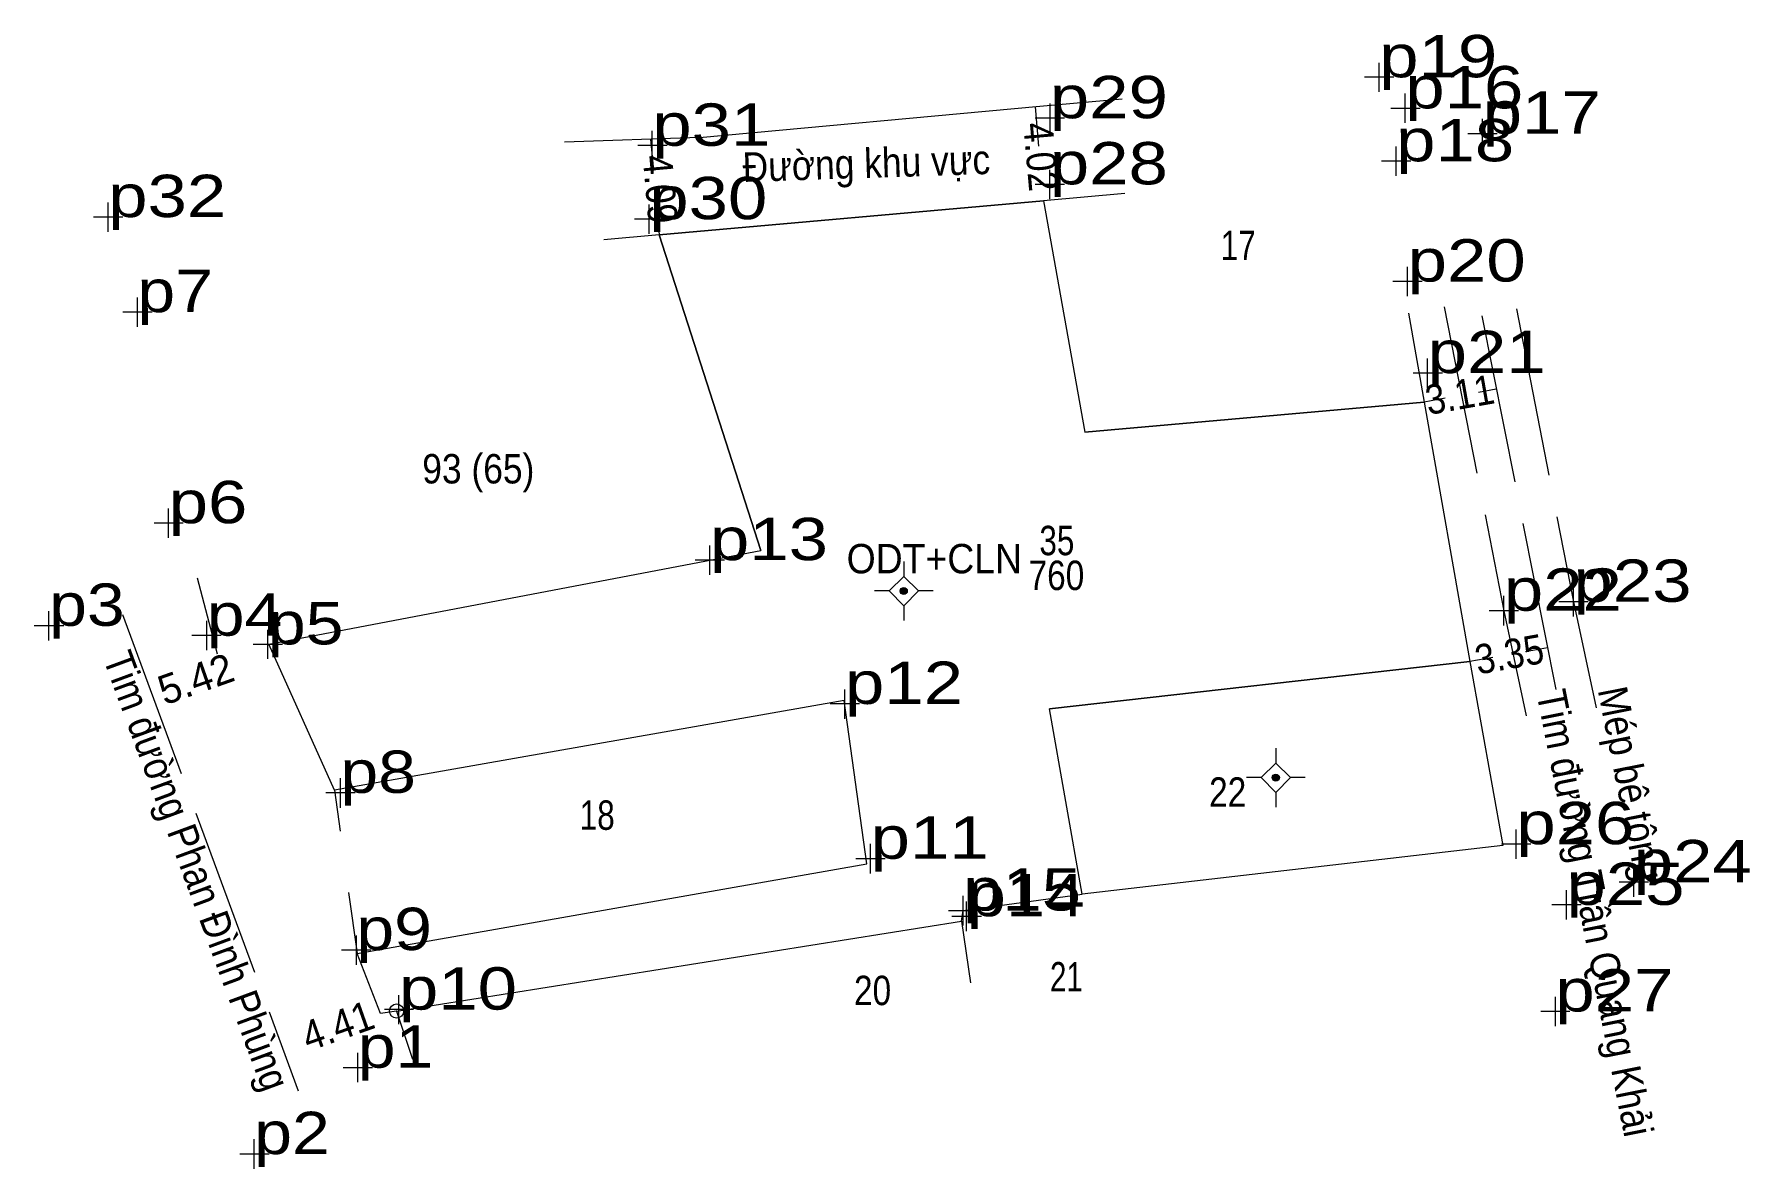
# Model space of a CAD drawing. Header units: metres. Extents: x 550975 to 552049, y 1839861 to 1840157.
# Drawn here: x 551976.2 to 552049.2, y 1839997.3 to 1840045.5 of the extents above; entities that cross this region are included whole.
import ezdxf
from ezdxf.enums import TextEntityAlignment as Align

# ---------------------------------------------------------------- set-up
doc = ezdxf.new("R2010")
doc.units = ezdxf.units.M
doc.header["$LTSCALE"] = 1.2
doc.header["$PDMODE"] = 32
doc.header["$PDSIZE"] = 0.6
doc.linetypes.add('LONG_DASHED', pattern=[7.5, 6, -1.5])
for name, color, linetype in [('1', 7, 'Continuous'), ('12', 7, 'Continuous'), ('13', 7, 'Continuous')]:
    doc.layers.add(name, color=color, linetype=linetype)
for name, color, linetype, lineweight in [('10', 7, 'Continuous', 13), ('11', 7, 'Continuous', 13), ('15', 7, 'Continuous', 13), ('26', 7, 'Continuous', 13), ('7', 7, 'Continuous', 13), ('9', 7, 'Continuous', 13)]:
    doc.layers.add(name, color=color, linetype=linetype, lineweight=lineweight)

msp = doc.modelspace()

# ---------------------------------------------------------------- texts
at = {"layer": '1'}
for s, width, p in [('35', 0.8, (552019.7, 1840023.4)), ('ODT+CLN', 0.95, (552014.49, 1840022.63)), ('760', 0.85, (552019.68, 1840021.92))]:
    msp.add_text(s, height=1.25, dxfattribs=dict(at, width=width)).set_placement(p, align=Align.CENTER)
at = {"layer": '12'}
for s, width, p in [('p19', 1.25, (552033.4, 1840043.71)), ('p16', 1.25, (552034.51, 1840042.39)), ('p29', 1.25, (552019.4, 1840041.97)), ('p31', 1.25, (552002.5, 1840040.8)), ('p17', 1.25, (552037.8, 1840041.31)), ('p18', 1.25, (552034.12, 1840040.14)), ('p28', 1.25, (552019.4, 1840039.16)), ('p32', 1.25, (551979.37, 1840037.77)), ('p30', 1.25, (552002.37, 1840037.68)), ('p20', 1.25, (552034.61, 1840035.03)), ('p7', 1.2, (551980.61, 1840033.73)), ('p21', 1.25, (552035.46, 1840031.14)), ('p6', 1.25, (551981.94, 1840024.76)), ('p13', 1.25, (552004.95, 1840023.19)), ('p22', 1.25, (552038.7, 1840021.04)), ('p23', 1.25, (552041.66, 1840021.42)), ('p3', 1.2, (551976.86, 1840020.4)), ('p4', 1.2, (551983.56, 1840019.98)), ('p5', 1.2, (551986.16, 1840019.61)), ('p12', 1.25, (552010.69, 1840017.08)), ('p8', 1.2, (551989.24, 1840013.3)), ('p26', 1.25, (552039.23, 1840011.12)), ('p11', 1.25, (552011.78, 1840010.5)), ('p24', 1.25, (552044.22, 1840009.5)), ('p25', 1.25, (552041.36, 1840008.54)), ('p15', 1.25, (552015.71, 1840008.3)), ('p14', 1.25, (552015.86, 1840008.06)), ('p9', 1.2, (551989.92, 1840006.62)), ('p10', 1.25, (551991.73, 1840004.09)), ('p27', 1.25, (552040.89, 1840004.01)), ('p1', 1.2, (551989.98, 1840001.62)), ('p2', 1.2, (551985.58, 1839997.95))]:
    msp.add_text(s, height=1.8, dxfattribs=dict(at, width=width)).set_placement(p)
at = {"layer": '13'}
for s, width, p in [('17', 0.8, (552027.41, 1840035.94)), ('93 (65)', 0.9, (551995.105, 1840026.45)), ('22', 0.85, (552026.96, 1840012.71)), ('18', 0.8, (552000.16, 1840011.73)), ('21', 0.75, (552020.105, 1840004.86)), ('20', 0.85, (552011.865, 1840004.28))]:
    msp.add_text(s, height=1.25, dxfattribs=dict(at, width=width)).set_placement(p, align=Align.CENTER)
at = {"layer": '15'}
for s, rotation, width, p in [('4.02', 275.055, 0.9, (552018.398, 1840040.28)), ('4.09', 275.055, 0.9, (552002.218, 1840038.905)), ('3.11', 10.008, 0.9, (552036.931, 1840029.611)), ('3.35', 10.008, 0.9, (552039.041, 1840018.58)), ('Tim đường Phan Đình Phùng', 290.258, 0.9, (551982.551, 1840009.776)), ('Tim đường Trần Quang Khải', 281.222, 0.9, (552041.96, 1840008.077)), ('Mép bê tông', 281.222, 0.9, (552043.501, 1840013.572)), ('4.41', 19.452, 0.95, (551989.337, 1840002.818))]:
    msp.add_text(s, height=1.25, rotation=rotation, dxfattribs=dict(at, width=width)).set_placement(p, align=Align.CENTER)
msp.add_text('5.42', height=1.25, rotation=19.452, dxfattribs=at).set_placement((551983.302, 1840017.551), align=Align.CENTER)
at = {"layer": '9', "width": 0.9}
msp.add_text('Đường khu vực', height=1.25, rotation=1.869, dxfattribs=at).set_placement((552011.62, 1840039.433), align=Align.CENTER)

# ---------------------------------------------------------------- hatches: boundary and pattern name
at = {"layer": '11'}
for points in [[(552013.342, 1840021.879, 1), (552013.042, 1840021.879, 1)], [(552029.157, 1840013.949, 1), (552028.857, 1840013.949, 1)]]:
    msp.add_hatch(color=256, dxfattribs=at).paths.add_polyline_path(points)

# ---------------------------------------------------------------- linework, layer by layer
at = {"layer": '10'}
for points in [[(551991.63, 1840004.03), (551990.95, 1840003.92), (551989.95, 1840006.48), (552011.62, 1840010.29), (552010.66, 1840017.23), (551988.99, 1840013.41), (551986.2, 1840019.62), (552007.11, 1840023.6), (552002.79, 1840037.01), (552019.13, 1840038.46), (552020.89, 1840028.63), (552035.32, 1840029.91), (552037.26, 1840018.88)], [(552020.78, 1840008.99), (552019.38, 1840016.87), (552037.26, 1840018.88)], [(552037.26, 1840018.88), (552038.66, 1840011.06), (552020.78, 1840008.99)], [(551991.63, 1840004.03), (552015.64, 1840007.85), (552015.71, 1840008.3), (552020.78, 1840008.99)]]:
    msp.add_lwpolyline(points, dxfattribs=at)
at = {"layer": '10', "linetype": 'LONG_DASHED'}
for points in [[(552036.17, 1840033.95), (552038.7, 1840021.04), (552039.65, 1840016.58)], [(552039.24, 1840033.87), (552041.66, 1840021.42), (552042.63, 1840016.92)]]:
    msp.add_lwpolyline(points, dxfattribs=at)
at = {"layer": '10'}
msp.add_point((551991.63, 1840004.03), dxfattribs=at)
at = {"layer": '11'}
for p, q in [((552013.19, 1840023.13), (552013.19, 1840022.5)), ((552012.57, 1840021.88), (552011.94, 1840021.88)), ((552013.19, 1840021.25), (552013.19, 1840020.63)), ((552014.44, 1840021.88), (552013.82, 1840021.88)), ((552029.01, 1840015.2), (552029.01, 1840014.57)), ((552028.38, 1840013.95), (552027.76, 1840013.95)), ((552030.26, 1840013.95), (552029.63, 1840013.95)), ((552029.01, 1840013.32), (552029.01, 1840012.7))]:
    msp.add_line(p, q, dxfattribs=at)
for points in [[(552013.19, 1840022.5), (552012.57, 1840021.88), (552013.19, 1840021.25), (552013.82, 1840021.88)], [(552029.01, 1840014.57), (552028.38, 1840013.95), (552029.01, 1840013.32), (552029.63, 1840013.95)]]:
    msp.add_lwpolyline(points, close=True, dxfattribs=at)
for centre in [(552013.192, 1840021.879), (552029.007, 1840013.949)]:
    msp.add_circle(centre, 0.15, dxfattribs=at)
at = {"layer": '15'}
for p, q in [((552018.77, 1840042.46), (552018.92, 1840040.79)), ((552002.43, 1840041.08), (552002.55, 1840039.75)), ((552002.69, 1840038.11), (552002.79, 1840037.01)), ((552036.21, 1840030.07), (552035.32, 1840029.91)), ((552038.38, 1840030.45), (552037.63, 1840030.32)), ((552038.23, 1840019.05), (552037.26, 1840018.88)), ((552040.56, 1840019.46), (552039.62, 1840019.29)), ((552015.71, 1840008.3), (552020.78, 1840008.99)), ((552015.64, 1840007.85), (552015.71, 1840008.3)), ((552015.64, 1840007.85), (552016.03, 1840005.23))]:
    msp.add_line(p, q, dxfattribs=at)
at = {"layer": '15', "linetype": 'LONG_DASHED'}
for p, q in [((552037.76, 1840033.58), (552041.01, 1840017.2)), ((551979.98, 1840020.88), (551987.45, 1840000.64))]:
    msp.add_line(p, q, dxfattribs=at)
at = {"layer": '26'}
for p, q in [((552004.51, 1840041.15), (552018.98, 1840042.48)), ((552018.98, 1840042.48), (552022.48, 1840042.8)), ((552004.51, 1840041.15), (551998.77, 1840040.96)), ((552022.59, 1840038.77), (552019.13, 1840038.46)), ((552002.79, 1840037.01), (552000.44, 1840036.8)), ((551983.16, 1840022.44), (551984.01, 1840019.21)), ((551988.99, 1840013.41), (551989.23, 1840011.68)), ((551989.59, 1840009.07), (551989.95, 1840006.48)), ((551991.63, 1840004.03), (551992.31, 1840001.99))]:
    msp.add_line(p, q, dxfattribs=at)
at = {"layer": '7'}
for p, q in [((552033.4, 1840043.09), (552033.4, 1840044.33)), ((552034.03, 1840043.71), (552032.78, 1840043.71)), ((552019.41, 1840041.34), (552019.41, 1840042.59)), ((552035.14, 1840042.39), (552033.89, 1840042.39)), ((552034.51, 1840041.77), (552034.51, 1840043.02)), ((552020.03, 1840041.97), (552018.78, 1840041.97)), ((552037.8, 1840040.69), (552037.8, 1840041.94)), ((552002.5, 1840040.18), (552002.5, 1840041.43)), ((552038.42, 1840041.31), (552037.17, 1840041.31)), ((552003.13, 1840040.81), (552001.88, 1840040.81)), ((552034.12, 1840039.52), (552034.12, 1840040.77)), ((552019.4, 1840038.53), (552019.4, 1840039.78)), ((552034.75, 1840040.14), (552033.5, 1840040.14)), ((552020.02, 1840039.15), (552018.77, 1840039.15)), ((551979.37, 1840037.14), (551979.37, 1840038.39)), ((552002.37, 1840037.06), (552002.37, 1840038.31)), ((551979.99, 1840037.77), (551978.74, 1840037.77)), ((552003, 1840037.68), (552001.75, 1840037.68)), ((552034.61, 1840034.41), (552034.61, 1840035.66)), ((552035.23, 1840035.03), (552033.98, 1840035.03)), ((551981.24, 1840033.73), (551979.99, 1840033.73)), ((551980.61, 1840033.11), (551980.61, 1840034.35)), ((552035.46, 1840030.51), (552035.46, 1840031.76)), ((552036.09, 1840031.14), (552034.84, 1840031.14)), ((551981.94, 1840024.14), (551981.94, 1840025.39)), ((551982.56, 1840024.76), (551981.32, 1840024.76)), ((552004.95, 1840022.56), (552004.95, 1840023.81)), ((552005.57, 1840023.19), (552004.32, 1840023.19)), ((552041.66, 1840020.8), (552041.66, 1840022.05)), ((552038.7, 1840020.42), (552038.7, 1840021.67)), ((552042.29, 1840021.42), (552041.04, 1840021.42)), ((551976.85, 1840019.77), (551976.85, 1840021.02)), ((551983.56, 1840019.36), (551983.56, 1840020.61)), ((552039.32, 1840021.04), (552038.07, 1840021.04)), ((551977.48, 1840020.4), (551976.23, 1840020.4)), ((551984.18, 1840019.99), (551982.93, 1840019.99)), ((551986.16, 1840018.99), (551986.16, 1840020.23)), ((551986.78, 1840019.61), (551985.54, 1840019.61)), ((552010.69, 1840016.45), (552010.69, 1840017.7)), ((552011.31, 1840017.08), (552010.06, 1840017.08)), ((551989.87, 1840013.3), (551988.62, 1840013.3)), ((551989.24, 1840012.67), (551989.24, 1840013.92)), ((552011.78, 1840009.88), (552011.78, 1840011.13)), ((552039.85, 1840011.12), (552038.6, 1840011.12)), ((552039.23, 1840010.5), (552039.23, 1840011.75)), ((552012.4, 1840010.5), (552011.15, 1840010.5)), ((552044.22, 1840008.88), (552044.22, 1840010.13)), ((552015.71, 1840007.67), (552015.71, 1840008.92)), ((552041.36, 1840007.92), (552041.36, 1840009.17)), ((552044.85, 1840009.5), (552043.6, 1840009.5)), ((552016.34, 1840008.29), (552015.09, 1840008.29)), ((552015.86, 1840007.43), (552015.86, 1840008.68)), ((552041.99, 1840008.54), (552040.74, 1840008.54)), ((552016.49, 1840008.05), (552015.24, 1840008.05)), ((551989.92, 1840005.99), (551989.92, 1840007.24)), ((551990.54, 1840006.61), (551989.29, 1840006.61)), ((551991.73, 1840003.47), (551991.73, 1840004.71)), ((552040.89, 1840003.39), (552040.89, 1840004.64)), ((551992.35, 1840004.09), (551991.11, 1840004.09)), ((552041.51, 1840004.01), (552040.27, 1840004.01)), ((551990.61, 1840001.62), (551989.36, 1840001.62)), ((551989.98, 1840001), (551989.98, 1840002.25)), ((551986.21, 1839997.95), (551984.96, 1839997.95)), ((551985.58, 1839997.33), (551985.58, 1839998.58))]:
    msp.add_line(p, q, dxfattribs=at)
at = {"layer": '9'}
for p, q in [((552019.13, 1840038.46), (552002.79, 1840037.01)), ((552019.13, 1840038.46), (552020.89, 1840028.63)), ((552002.79, 1840037.01), (552007.11, 1840023.6)), ((552034.65, 1840033.69), (552035.32, 1840029.91)), ((552035.32, 1840029.91), (552020.89, 1840028.63)), ((552020.78, 1840008.99), (552019.38, 1840016.87))]:
    msp.add_line(p, q, dxfattribs=at)
msp.add_lwpolyline([(552035.32, 1840029.91), (552037.26, 1840018.88), (552019.38, 1840016.87)], dxfattribs=at)

msp.set_redraw_order([(e.dxf.handle, doc.entitydb.next_handle()) for e in msp.query("TEXT MTEXT ATTDEF DIMENSION ARC_DIMENSION")])  # texts and dimensions are drawn at this point

doc.saveas('drawing.dxf')
